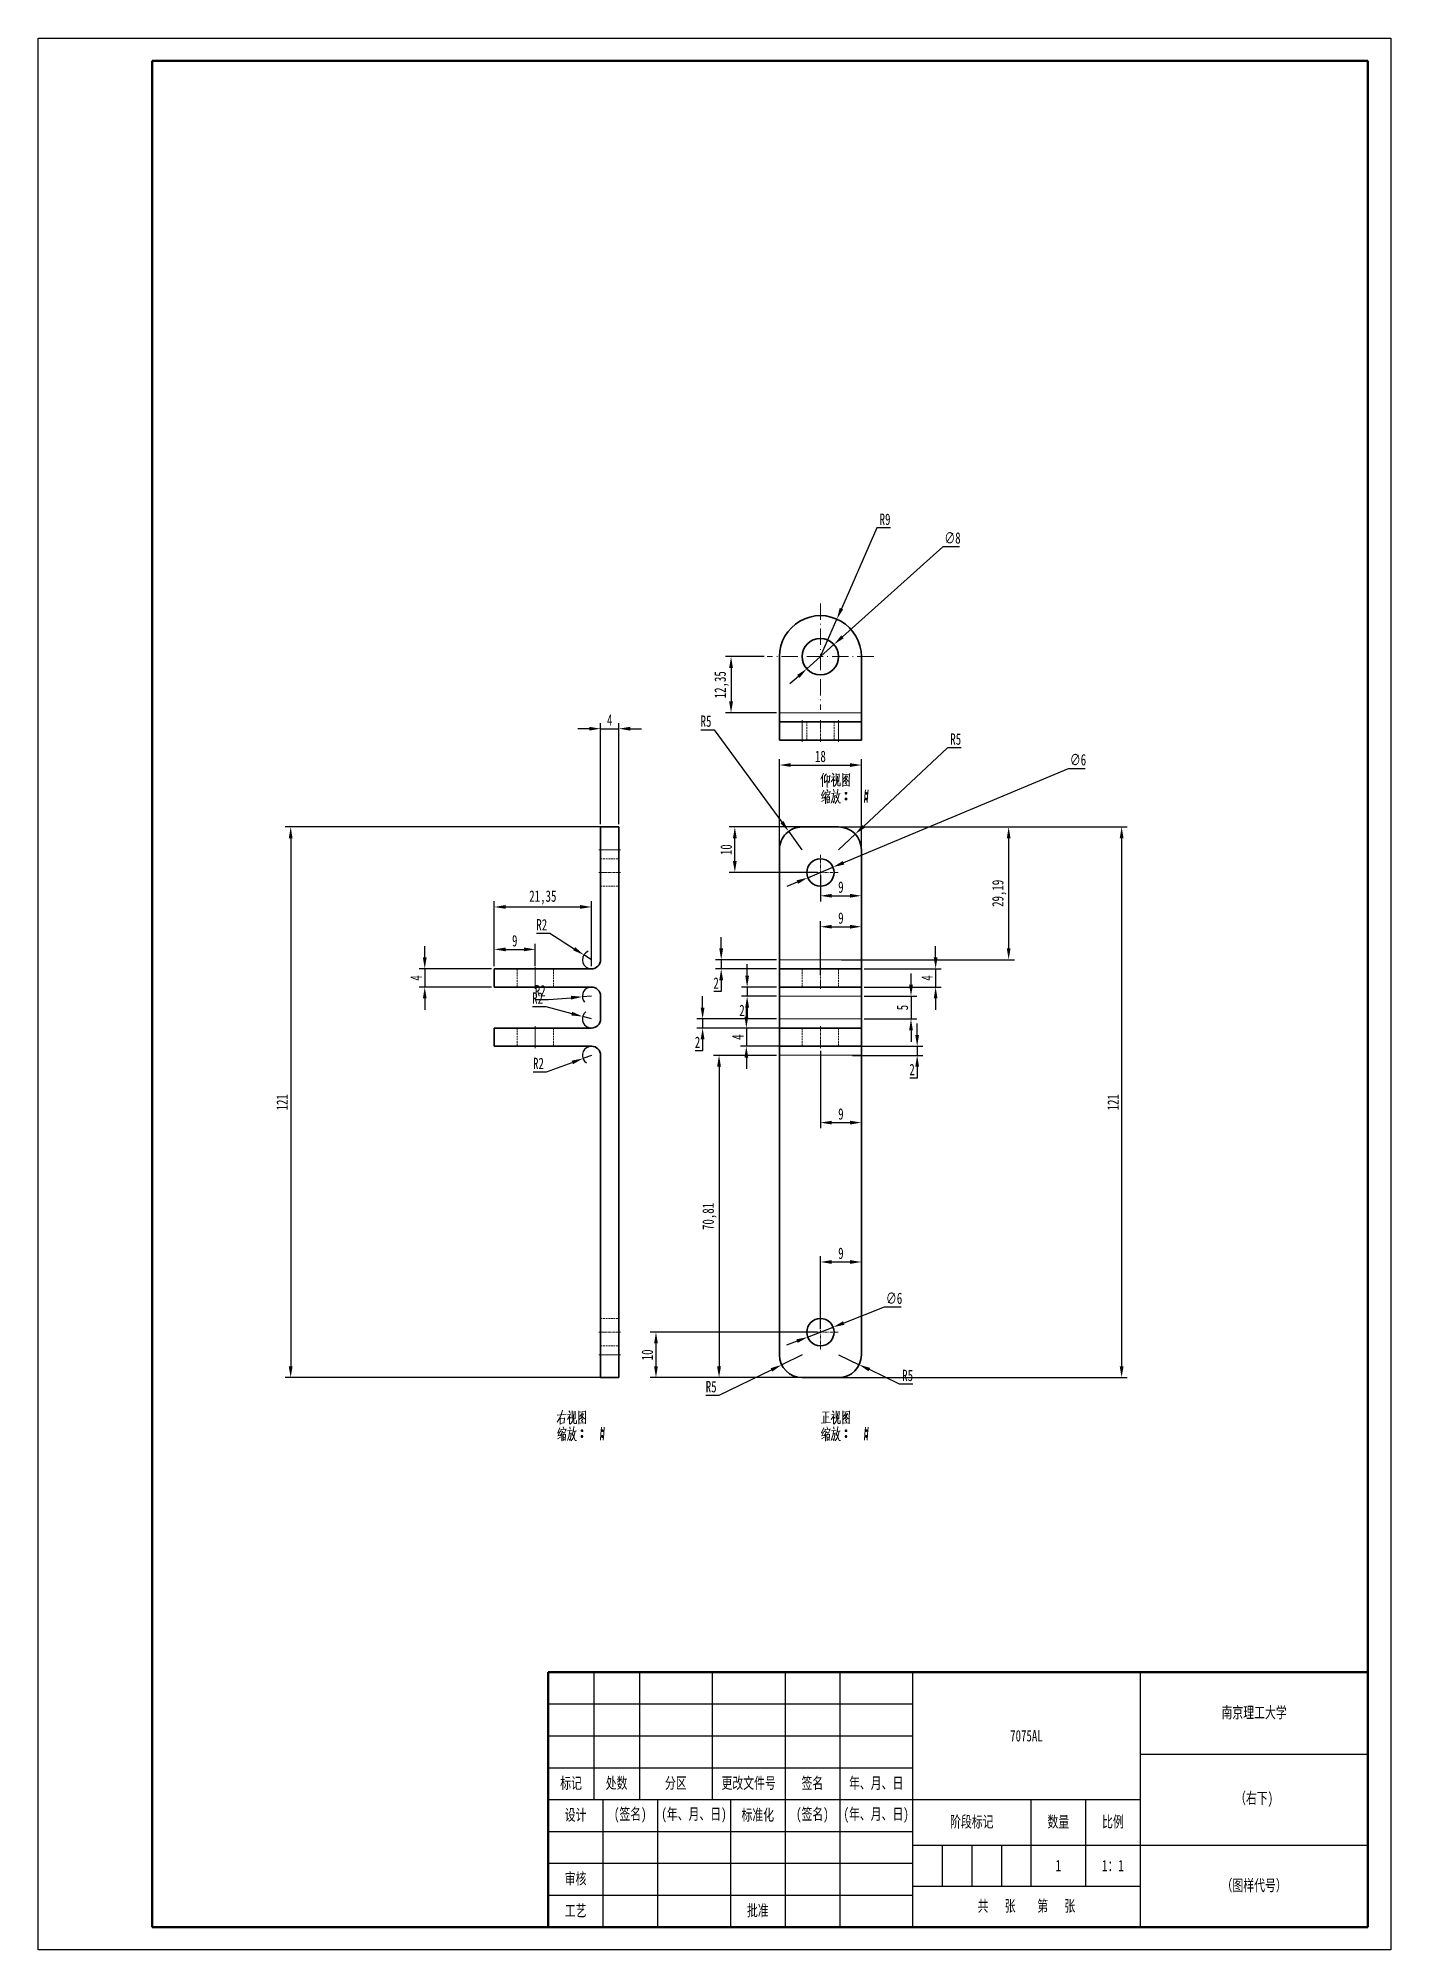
# Model space of a CAD drawing. Header units: millimetres. Extents: x 1050 to 2021, y 766 to 1186.
# Drawn here: x 1723.6 to 2020.6, y 765.6 to 1185.6 of the extents above; entities that cross this region are included whole.
import ezdxf

# ---------------------------------------------------------------- set-up
doc = ezdxf.new("R2010")
doc.units = ezdxf.units.MM
doc.header["$LTSCALE"] = 0.3
for name, pattern in [('CENTER', [50.8, 31.75, -6.35, 6.35, -6.35]), ('DASHDOT', [18.5, 12, -3, 0.5, -3]), ('DASHED', [19.05, 12.7, -6.35])]:
    doc.linetypes.add(name, pattern=pattern)
for name, color, linetype, lineweight in [('尺寸线', 3, 'Continuous', 25), ('粗实线', 7, 'Continuous', 50), ('细实线', 7, 'Continuous', 25), ('细文本', 7, 'Continuous', 25), ('细点画线', 1, 'CENTER', 25)]:
    doc.layers.add(name, color=color, linetype=linetype, lineweight=lineweight)
doc.styles.add('NUT Standard', font='simfang.ttf', dxfattribs={"width": 0.7, "height": 2.5})
doc.dimstyles.new('NUT Standard', dxfattribs={"dimtxt": 2.5, "dimasz": 2.5, "dimexe": 1.25, "dimexo": 0.625, "dimtad": 1, "dimtoh": 1, "dimtxsty": 'NUT Standard', "dimcen": 2.5, "dimadec": 0, "dimazin": 0, "dimtfac": 1, "dimtmove": 0, "dimatfit": 3, "dimfxl": 1, "dimarcsym": 0})

msp = doc.modelspace()

# ---------------------------------------------------------------- texts
at = {"layer": '粗实线', "char_height": 2.5, "attachment_point": 5, "style": 'NUT Standard'}
for s, insert in [('\\pxqc;{\\fFangSong|b0|i0|c134|p49;1}', (1947.555, 784.119)), ('\\pxqc;{\\fFangSong|b0|i0|c134|p49;1：1}', (1959.555, 784.119))]:
    msp.add_mtext_dynamic_manual_height_columns(s, width=12, gutter_width=12.5, heights=[0], dxfattribs=dict(at, insert=insert))
at = {"layer": '粗实线', "char_height": 2.5, "width": 12, "attachment_point": 5, "style": 'NUT Standard'}
for s, insert in [('工艺', (1841.555, 774.119)), ('批准', (1881.555, 774.119))]:
    msp.add_mtext(s, dxfattribs=dict(at, insert=insert))
at = {"layer": '细文本', "char_height": 2.5, "attachment_point": 5, "style": 'NUT Standard'}
for s, insert, width in [('{\\fFangSong|b0|i0|c134|p49;南京理工大学}', (1990.555, 817.619), 50), ('7075AL', (1940.555, 812.619), 50), ('标记', (1840.555, 802.119), 10), ('处数', (1850.555, 802.119), 10), ('分区', (1863.555, 802.119), 16), ('更改文件号', (1879.555, 802.119), 16), ('签名', (1893.555, 802.119), 12), ('年、月、日', (1907.555, 802.119), 16), ('（右下)', (1990.555, 798.619), 50), ('设计', (1841.555, 795.119), 12), ('(签名)', (1853.555, 795.119), 12), ('(年、月、日)', (1867.555, 795.119), 16), ('标准化', (1881.555, 795.119), 12), ('(签名)', (1893.555, 795.119), 12), ('(年、月、日)', (1907.555, 795.119), 16), ('阶段标记', (1928.555, 793.619), 26), ('数量', (1947.555, 793.619), 12), ('比例', (1959.555, 793.619), 12), ('审核', (1841.555, 781.119), 12), ('（图样代号）', (1990.555, 779.619), 50), ('共   张    第   张', (1940.555, 775.119), 50)]:
    msp.add_mtext(s, dxfattribs=dict(at, insert=insert, width=width))

# ---------------------------------------------------------------- blocks, each defined once
blk = doc.blocks.new('*D5')
at = {"layer": 'Defpoints', "color": 0, "transparency": 16777216}
for p in [(1898.29, 1052.42), (1892.33, 1047.08)]:
    blk.add_point(p, dxfattribs=at)
at = {"layer": '尺寸线', "color": 0, "lineweight": -2, "transparency": 16777216}
for p, q in [((1922.17, 1073.84), (1900.15, 1054.09)), ((1925.85, 1073.84), (1922.17, 1073.84)), ((1892.33, 1047.08), (1898.29, 1052.42)), ((1890.47, 1045.41), (1888.61, 1043.74))]:
    blk.add_line(p, q, dxfattribs=at)
at = {"layer": '尺寸线', "color": 0, "transparency": 16777216}
for points in [[(1899.87, 1054.4), (1900.42, 1053.78), (1898.29, 1052.42)], [(1890.19, 1045.72), (1890.75, 1045.1), (1892.33, 1047.08)]]:
    blk.add_solid(points, dxfattribs=at)
at = {"layer": '尺寸线', "color": 0, "transparency": 16777216, "insert": (1924.32, 1075.8), "char_height": 2.5, "attachment_point": 5, "style": 'NUT Standard'}
blk.add_mtext('∅8', dxfattribs=at)
blk = doc.blocks.new('*D6')
at = {"layer": 'Defpoints', "color": 0, "transparency": 16777216}
for p in [(1898.92, 1057.99), (1895.31, 1049.75)]:
    blk.add_point(p, dxfattribs=at)
at = {"layer": '尺寸线', "color": 0, "lineweight": -2, "transparency": 16777216}
for p, q in [((1907.71, 1078.02), (1899.93, 1060.28)), ((1910.68, 1078.02), (1907.71, 1078.02)), ((1895.31, 1049.75), (1898.92, 1057.99))]:
    blk.add_line(p, q, dxfattribs=at)
at = {"layer": '尺寸线', "color": 0, "transparency": 16777216}
blk.add_solid([(1899.55, 1060.45), (1900.31, 1060.12), (1898.92, 1057.99)], dxfattribs=at)
at = {"layer": '尺寸线', "color": 0, "transparency": 16777216, "insert": (1909.51, 1079.91), "char_height": 2.5, "attachment_point": 5, "style": 'NUT Standard'}
blk.add_mtext('R9', dxfattribs=at)
blk = doc.blocks.new('*D7')
at = {"layer": 'Defpoints', "color": 0, "transparency": 16777216}
for p in [(1892.54, 1001.17), (1898.07, 1003.49)]:
    blk.add_point(p, dxfattribs=at)
at = {"layer": '尺寸线', "color": 0, "lineweight": -2, "transparency": 16777216}
for p, q in [((1949.71, 1025.12), (1900.38, 1004.46)), ((1953.42, 1025.12), (1949.71, 1025.12)), ((1890.23, 1000.21), (1887.93, 999.24)), ((1892.54, 1001.17), (1898.07, 1003.49))]:
    blk.add_line(p, q, dxfattribs=at)
at = {"layer": '尺寸线', "color": 0, "transparency": 16777216}
for points in [[(1900.22, 1004.84), (1900.54, 1004.07), (1898.07, 1003.49)], [(1890.07, 1000.59), (1890.4, 999.82), (1892.54, 1001.17)]]:
    blk.add_solid(points, dxfattribs=at)
at = {"layer": '尺寸线', "color": 0, "transparency": 16777216, "insert": (1951.88, 1027.08), "char_height": 2.5, "attachment_point": 5, "style": 'NUT Standard'}
blk.add_mtext('∅6', dxfattribs=at)
blk = doc.blocks.new('*D8')
at = {"layer": 'Defpoints', "color": 0, "transparency": 16777216}
for p in [(1902.96, 1010.75), (1899.31, 1007.33)]:
    blk.add_point(p, dxfattribs=at)
at = {"layer": '尺寸线', "color": 0, "lineweight": -2, "transparency": 16777216}
for p, q in [((1923.25, 1029.72), (1904.78, 1012.45)), ((1926.19, 1029.72), (1923.25, 1029.72)), ((1899.31, 1007.33), (1902.96, 1010.75))]:
    blk.add_line(p, q, dxfattribs=at)
at = {"layer": '尺寸线', "color": 0, "transparency": 16777216}
blk.add_solid([(1904.5, 1012.76), (1905.07, 1012.15), (1902.96, 1010.75)], dxfattribs=at)
at = {"layer": '尺寸线', "color": 0, "transparency": 16777216, "insert": (1925.03, 1031.61), "char_height": 2.5, "attachment_point": 5, "style": 'NUT Standard'}
blk.add_mtext('R5', dxfattribs=at)
blk = doc.blocks.new('*D9')
at = {"layer": 'Defpoints', "color": 0, "transparency": 16777216}
for p in [(1888.35, 1011.36), (1891.31, 1007.33)]:
    blk.add_point(p, dxfattribs=at)
at = {"layer": '尺寸线', "color": 0, "lineweight": -2, "transparency": 16777216}
for p, q in [((1869.04, 1033.66), (1871.99, 1033.66)), ((1871.99, 1033.66), (1886.87, 1013.38)), ((1891.31, 1007.33), (1888.35, 1011.36))]:
    blk.add_line(p, q, dxfattribs=at)
at = {"layer": '尺寸线', "color": 0, "transparency": 16777216}
blk.add_solid([(1887.21, 1013.62), (1886.53, 1013.13), (1888.35, 1011.36)], dxfattribs=at)
at = {"layer": '尺寸线', "color": 0, "transparency": 16777216, "insert": (1870.2, 1035.55), "char_height": 2.5, "attachment_point": 5, "style": 'NUT Standard'}
blk.add_mtext('R5', dxfattribs=at)
blk = doc.blocks.new('*D10')
at = {"layer": 'Defpoints', "color": 0, "transparency": 16777216}
for p in [(1892.51, 900.24), (1898.1, 902.42)]:
    blk.add_point(p, dxfattribs=at)
at = {"layer": '尺寸线', "color": 0, "lineweight": -2, "transparency": 16777216}
for p, q in [((1909.32, 906.78), (1900.43, 903.32)), ((1913.03, 906.78), (1909.32, 906.78)), ((1890.18, 899.34), (1887.85, 898.43)), ((1892.51, 900.24), (1898.1, 902.42))]:
    blk.add_line(p, q, dxfattribs=at)
at = {"layer": '尺寸线', "color": 0, "transparency": 16777216}
for points in [[(1900.28, 903.71), (1900.59, 902.93), (1898.1, 902.42)], [(1890.03, 899.73), (1890.33, 898.95), (1892.51, 900.24)]]:
    blk.add_solid(points, dxfattribs=at)
at = {"layer": '尺寸线', "color": 0, "transparency": 16777216, "insert": (1911.49, 908.74), "char_height": 2.5, "attachment_point": 5, "style": 'NUT Standard'}
blk.add_mtext('∅6', dxfattribs=at)
blk = doc.blocks.new('*D11')
at = {"layer": 'Defpoints', "color": 0, "transparency": 16777216}
for p in [(1899.31, 896.33), (1903.81, 894.17)]:
    blk.add_point(p, dxfattribs=at)
at = {"layer": '尺寸线', "color": 0, "lineweight": -2, "transparency": 16777216}
for p, q in [((1899.31, 896.33), (1903.81, 894.17)), ((1912.69, 889.91), (1906.07, 893.08)), ((1915.63, 889.91), (1912.69, 889.91))]:
    blk.add_line(p, q, dxfattribs=at)
at = {"layer": '尺寸线', "color": 0, "transparency": 16777216}
blk.add_solid([(1906.25, 893.46), (1905.89, 892.71), (1903.81, 894.17)], dxfattribs=at)
at = {"layer": '尺寸线', "color": 0, "transparency": 16777216, "insert": (1914.47, 891.8), "char_height": 2.5, "attachment_point": 5, "style": 'NUT Standard'}
blk.add_mtext('R5', dxfattribs=at)
blk = doc.blocks.new('*D12')
at = {"layer": 'Defpoints', "color": 0, "transparency": 16777216}
for p in [(1891.31, 896.33), (1886.82, 894.14)]:
    blk.add_point(p, dxfattribs=at)
at = {"layer": '尺寸线', "color": 0, "lineweight": -2, "transparency": 16777216}
for p, q in [((1891.31, 896.33), (1886.82, 894.14)), ((1873.11, 887.44), (1884.57, 893.04)), ((1870.16, 887.44), (1873.11, 887.44))]:
    blk.add_line(p, q, dxfattribs=at)
at = {"layer": '尺寸线', "color": 0, "transparency": 16777216}
blk.add_solid([(1884.39, 893.41), (1884.75, 892.66), (1886.82, 894.14)], dxfattribs=at)
at = {"layer": '尺寸线', "color": 0, "transparency": 16777216, "insert": (1871.32, 889.32), "char_height": 2.5, "attachment_point": 5, "style": 'NUT Standard'}
blk.add_mtext('R5', dxfattribs=at)
blk = doc.blocks.new('*D13')
at = {"layer": 'Defpoints', "color": 0, "transparency": 16777216}
for p in [(1843.35, 984.22), (1845.04, 983.14)]:
    blk.add_point(p, dxfattribs=at)
at = {"layer": '尺寸线', "color": 0, "lineweight": -2, "transparency": 16777216}
for p, q in [((1832.96, 988.95), (1835.91, 988.95)), ((1835.91, 988.95), (1841.24, 985.56)), ((1845.04, 983.14), (1843.35, 984.22))]:
    blk.add_line(p, q, dxfattribs=at)
blk.add_arc((1845.04, 983.14), 2, 111.7356, 252.0951, dxfattribs=at)
at = {"layer": '尺寸线', "color": 0, "transparency": 16777216}
blk.add_solid([(1841.47, 985.91), (1841.02, 985.21), (1843.35, 984.22)], dxfattribs=at)
at = {"layer": '尺寸线', "color": 0, "transparency": 16777216, "insert": (1834.12, 990.83), "char_height": 2.5, "attachment_point": 5, "style": 'NUT Standard'}
blk.add_mtext('R2', dxfattribs=at)
blk = doc.blocks.new('*D14')
at = {"layer": 'Defpoints', "color": 0, "transparency": 16777216}
for p in [(1843.05, 975), (1845.04, 975.14)]:
    blk.add_point(p, dxfattribs=at)
at = {"layer": '尺寸线', "color": 0, "lineweight": -2, "transparency": 16777216}
for p, q in [((1832.62, 974.44), (1835.57, 974.44)), ((1835.57, 974.44), (1840.55, 974.81)), ((1845.04, 975.14), (1843.05, 975))]:
    blk.add_line(p, q, dxfattribs=at)
blk.add_arc((1845.04, 975.14), 2, 107.9049, 220.0358, dxfattribs=at)
at = {"layer": '尺寸线', "color": 0, "transparency": 16777216}
blk.add_solid([(1840.52, 975.23), (1840.58, 974.4), (1843.05, 975)], dxfattribs=at)
at = {"layer": '尺寸线', "color": 0, "transparency": 16777216, "insert": (1833.78, 976.32), "char_height": 2.5, "attachment_point": 5, "style": 'NUT Standard'}
blk.add_mtext('R2', dxfattribs=at)
blk = doc.blocks.new('*D15')
at = {"layer": 'Defpoints', "color": 0, "transparency": 16777216}
for p in [(1843.11, 970.66), (1845.04, 970.14)]:
    blk.add_point(p, dxfattribs=at)
at = {"layer": '尺寸线', "color": 0, "lineweight": -2, "transparency": 16777216}
for p, q in [((1832.06, 972.85), (1835.01, 972.85)), ((1835.01, 972.85), (1840.7, 971.32)), ((1845.04, 970.14), (1843.11, 970.66))]:
    blk.add_line(p, q, dxfattribs=at)
blk.add_arc((1845.04, 970.14), 2, 129.0992, 252.0951, dxfattribs=at)
at = {"layer": '尺寸线', "color": 0, "transparency": 16777216}
blk.add_solid([(1840.8, 971.72), (1840.59, 970.91), (1843.11, 970.66)], dxfattribs=at)
at = {"layer": '尺寸线', "color": 0, "transparency": 16777216, "insert": (1833.22, 974.72), "char_height": 2.5, "attachment_point": 5, "style": 'NUT Standard'}
blk.add_mtext('R2', dxfattribs=at)
blk = doc.blocks.new('*D16')
at = {"layer": 'Defpoints', "color": 0, "transparency": 16777216}
for p in [(1845.04, 962.14), (1843.17, 961.45)]:
    blk.add_point(p, dxfattribs=at)
at = {"layer": '尺寸线', "color": 0, "lineweight": -2, "transparency": 16777216}
for p, q in [((1845.04, 962.14), (1843.17, 961.45)), ((1832.25, 958.49), (1835.2, 958.49)), ((1835.2, 958.49), (1840.82, 960.58))]:
    blk.add_line(p, q, dxfattribs=at)
blk.add_arc((1845.04, 962.14), 2, 107.9049, 236.1963, dxfattribs=at)
at = {"layer": '尺寸线', "color": 0, "transparency": 16777216}
blk.add_solid([(1840.68, 960.97), (1840.97, 960.19), (1843.17, 961.45)], dxfattribs=at)
at = {"layer": '尺寸线', "color": 0, "transparency": 16777216, "insert": (1833.41, 960.36), "char_height": 2.5, "attachment_point": 5, "style": 'NUT Standard'}
blk.add_mtext('R2', dxfattribs=at)
blk = doc.blocks.new('*D17')
at = {"layer": 'Defpoints', "color": 0, "transparency": 16777216}
for p in [(1904.31, 1025.93), (1886.31, 1007.33), (1904.31, 1007.33)]:
    blk.add_point(p, dxfattribs=at)
at = {"layer": '尺寸线', "color": 0, "lineweight": -2, "transparency": 16777216}
for p, q in [((1886.31, 1007.96), (1886.31, 1027.18)), ((1888.81, 1025.93), (1901.81, 1025.93)), ((1904.31, 1007.96), (1904.31, 1027.18))]:
    blk.add_line(p, q, dxfattribs=at)
at = {"layer": '尺寸线', "color": 0, "transparency": 16777216}
for points in [[(1888.81, 1026.34), (1888.81, 1025.51), (1886.31, 1025.93)], [(1901.81, 1026.34), (1901.81, 1025.51), (1904.31, 1025.93)]]:
    blk.add_solid(points, dxfattribs=at)
at = {"layer": '尺寸线', "color": 0, "transparency": 16777216, "insert": (1895.31, 1027.82), "char_height": 2.5, "attachment_point": 5, "style": 'NUT Standard'}
blk.add_mtext('18', dxfattribs=at)
blk = doc.blocks.new('*D18')
at = {"layer": 'Defpoints', "color": 0, "transparency": 16777216}
for p in [(1895.31, 1012.33), (1895.31, 891.33), (1961.46, 891.33)]:
    blk.add_point(p, dxfattribs=at)
at = {"layer": '尺寸线', "color": 0, "lineweight": -2, "transparency": 16777216}
for p, q in [((1895.93, 1012.33), (1962.71, 1012.33)), ((1961.46, 1009.83), (1961.46, 893.83)), ((1895.93, 891.33), (1962.71, 891.33))]:
    blk.add_line(p, q, dxfattribs=at)
at = {"layer": '尺寸线', "color": 0, "transparency": 16777216}
for points in [[(1961.04, 1009.83), (1961.88, 1009.83), (1961.46, 1012.33)], [(1961.04, 893.83), (1961.88, 893.83), (1961.46, 891.33)]]:
    blk.add_solid(points, dxfattribs=at)
at = {"layer": '尺寸线', "color": 0, "transparency": 16777216, "insert": (1959.59, 951.83), "char_height": 2.5, "attachment_point": 5, "rotation": 90, "style": 'NUT Standard'}
blk.add_mtext('121', dxfattribs=at)
blk = doc.blocks.new('*D19')
at = {"layer": 'Defpoints', "color": 0, "transparency": 16777216}
for p in [(1904.31, 981.14), (1904.31, 977.14), (1920.61, 977.14)]:
    blk.add_point(p, dxfattribs=at)
at = {"layer": '尺寸线', "color": 0, "lineweight": -2, "transparency": 16777216}
for p, q in [((1920.61, 983.64), (1920.61, 986.14)), ((1904.93, 981.14), (1921.86, 981.14)), ((1920.61, 981.14), (1920.61, 977.14)), ((1904.93, 977.14), (1921.86, 977.14)), ((1920.61, 974.64), (1920.61, 972.14))]:
    blk.add_line(p, q, dxfattribs=at)
at = {"layer": '尺寸线', "color": 0, "transparency": 16777216}
for points in [[(1920.2, 983.64), (1921.03, 983.64), (1920.61, 981.14)], [(1920.2, 974.64), (1921.03, 974.64), (1920.61, 977.14)]]:
    blk.add_solid(points, dxfattribs=at)
at = {"layer": '尺寸线', "color": 0, "transparency": 16777216, "insert": (1918.74, 979.14), "char_height": 2.5, "attachment_point": 5, "rotation": 90, "style": 'NUT Standard'}
blk.add_mtext('4', dxfattribs=at)
blk = doc.blocks.new('*D20')
at = {"layer": 'Defpoints', "color": 0, "transparency": 16777216}
for p in [(1899.31, 1012.33), (1899.31, 983.14), (1936.65, 983.14)]:
    blk.add_point(p, dxfattribs=at)
at = {"layer": '尺寸线', "color": 0, "lineweight": -2, "transparency": 16777216}
for p, q in [((1899.93, 1012.33), (1937.9, 1012.33)), ((1936.65, 1009.83), (1936.65, 985.64)), ((1899.93, 983.14), (1937.9, 983.14))]:
    blk.add_line(p, q, dxfattribs=at)
at = {"layer": '尺寸线', "color": 0, "transparency": 16777216}
for points in [[(1936.24, 1009.83), (1937.07, 1009.83), (1936.65, 1012.33)], [(1936.24, 985.64), (1937.07, 985.64), (1936.65, 983.14)]]:
    blk.add_solid(points, dxfattribs=at)
at = {"layer": '尺寸线', "color": 0, "transparency": 16777216, "insert": (1934.58, 997.74), "char_height": 2.5, "attachment_point": 5, "rotation": 90, "style": 'NUT Standard'}
blk.add_mtext('29,19', dxfattribs=at)
blk = doc.blocks.new('*D21')
at = {"layer": 'Defpoints', "color": 0, "transparency": 16777216}
for p in [(1886.31, 983.14), (1873.53, 981.14), (1886.31, 981.14)]:
    blk.add_point(p, dxfattribs=at)
at = {"layer": '尺寸线', "color": 0, "lineweight": -2, "transparency": 16777216}
for p, q in [((1873.53, 985.64), (1873.53, 988.14)), ((1885.68, 983.14), (1872.28, 983.14)), ((1873.53, 983.14), (1873.53, 981.14)), ((1885.68, 981.14), (1872.28, 981.14)), ((1873.53, 978.64), (1873.53, 976.14)), ((1873.53, 976.14), (1871.91, 976.14))]:
    blk.add_line(p, q, dxfattribs=at)
at = {"layer": '尺寸线', "color": 0, "transparency": 16777216}
for points in [[(1873.11, 985.64), (1873.94, 985.64), (1873.53, 983.14)], [(1873.11, 978.64), (1873.94, 978.64), (1873.53, 981.14)]]:
    blk.add_solid(points, dxfattribs=at)
at = {"layer": '尺寸线', "color": 0, "transparency": 16777216, "insert": (1872.41, 978.02), "char_height": 2.5, "attachment_point": 5, "style": 'NUT Standard'}
blk.add_mtext('2', dxfattribs=at)
blk = doc.blocks.new('*D22')
at = {"layer": 'Defpoints', "color": 0, "transparency": 16777216}
for p in [(1879.22, 975.14), (1886.31, 977.14), (1886.31, 975.14)]:
    blk.add_point(p, dxfattribs=at)
at = {"layer": '尺寸线', "color": 0, "lineweight": -2, "transparency": 16777216}
for p, q in [((1879.22, 979.64), (1879.22, 982.14)), ((1885.68, 977.14), (1877.97, 977.14)), ((1885.68, 975.14), (1877.97, 975.14)), ((1879.22, 977.14), (1879.22, 975.14)), ((1879.22, 972.64), (1879.22, 970.14)), ((1879.22, 970.14), (1877.61, 970.14))]:
    blk.add_line(p, q, dxfattribs=at)
at = {"layer": '尺寸线', "color": 0, "transparency": 16777216}
for points in [[(1878.81, 979.64), (1879.64, 979.64), (1879.22, 977.14)], [(1878.81, 972.64), (1879.64, 972.64), (1879.22, 975.14)]]:
    blk.add_solid(points, dxfattribs=at)
at = {"layer": '尺寸线', "color": 0, "transparency": 16777216, "insert": (1878.1, 972.02), "char_height": 2.5, "attachment_point": 5, "style": 'NUT Standard'}
blk.add_mtext('2', dxfattribs=at)
blk = doc.blocks.new('*D23')
at = {"layer": 'Defpoints', "color": 0, "transparency": 16777216}
for p in [(1904.31, 990.4), (1895.31, 979.11), (1904.31, 979.11)]:
    blk.add_point(p, dxfattribs=at)
at = {"layer": '尺寸线', "color": 0, "lineweight": -2, "transparency": 16777216}
for p, q in [((1895.31, 979.73), (1895.31, 991.65)), ((1904.31, 979.73), (1904.31, 991.65)), ((1897.81, 990.4), (1901.81, 990.4))]:
    blk.add_line(p, q, dxfattribs=at)
at = {"layer": '尺寸线', "color": 0, "transparency": 16777216}
for points in [[(1897.81, 990.82), (1897.81, 989.99), (1895.31, 990.4)], [(1901.81, 990.82), (1901.81, 989.99), (1904.31, 990.4)]]:
    blk.add_solid(points, dxfattribs=at)
at = {"layer": '尺寸线', "color": 0, "transparency": 16777216, "insert": (1899.81, 992.29), "char_height": 2.5, "attachment_point": 5, "style": 'NUT Standard'}
blk.add_mtext('9', dxfattribs=at)
blk = doc.blocks.new('*D24')
at = {"layer": 'Defpoints', "color": 0, "transparency": 16777216}
for p in [(1904.31, 975.14), (1904.31, 970.14), (1915.21, 970.14)]:
    blk.add_point(p, dxfattribs=at)
at = {"layer": '尺寸线', "color": 0, "lineweight": -2, "transparency": 16777216}
for p, q in [((1915.21, 977.64), (1915.21, 980.14)), ((1904.93, 975.14), (1916.46, 975.14)), ((1915.21, 975.14), (1915.21, 970.14)), ((1904.93, 970.14), (1916.46, 970.14)), ((1915.21, 967.64), (1915.21, 965.14))]:
    blk.add_line(p, q, dxfattribs=at)
at = {"layer": '尺寸线', "color": 0, "transparency": 16777216}
for points in [[(1914.79, 977.64), (1915.62, 977.64), (1915.21, 975.14)], [(1914.79, 967.64), (1915.62, 967.64), (1915.21, 970.14)]]:
    blk.add_solid(points, dxfattribs=at)
at = {"layer": '尺寸线', "color": 0, "transparency": 16777216, "insert": (1913.32, 972.64), "char_height": 2.5, "attachment_point": 5, "rotation": 90, "style": 'NUT Standard'}
blk.add_mtext('5', dxfattribs=at)
blk = doc.blocks.new('*D25')
at = {"layer": 'Defpoints', "color": 0, "transparency": 16777216}
for p in [(1869.44, 968.14), (1886.31, 970.14), (1886.31, 968.14)]:
    blk.add_point(p, dxfattribs=at)
at = {"layer": '尺寸线', "color": 0, "lineweight": -2, "transparency": 16777216}
for p, q in [((1869.44, 972.64), (1869.44, 975.14)), ((1885.68, 970.14), (1868.19, 970.14)), ((1885.68, 968.14), (1868.19, 968.14)), ((1869.44, 970.14), (1869.44, 968.14)), ((1869.44, 963.14), (1867.83, 963.14)), ((1869.44, 965.64), (1869.44, 963.14))]:
    blk.add_line(p, q, dxfattribs=at)
at = {"layer": '尺寸线', "color": 0, "transparency": 16777216}
for points in [[(1869.02, 972.64), (1869.86, 972.64), (1869.44, 970.14)], [(1869.02, 965.64), (1869.86, 965.64), (1869.44, 968.14)]]:
    blk.add_solid(points, dxfattribs=at)
at = {"layer": '尺寸线', "color": 0, "transparency": 16777216, "insert": (1868.32, 965.02), "char_height": 2.5, "attachment_point": 5, "style": 'NUT Standard'}
blk.add_mtext('2', dxfattribs=at)
blk = doc.blocks.new('*D26')
at = {"layer": 'Defpoints', "color": 0, "transparency": 16777216}
for p in [(1897.5, 968.14), (1879.05, 964.14), (1897.5, 964.14)]:
    blk.add_point(p, dxfattribs=at)
at = {"layer": '尺寸线', "color": 0, "lineweight": -2, "transparency": 16777216}
for p, q in [((1879.05, 970.64), (1879.05, 973.14)), ((1896.87, 968.14), (1877.8, 968.14)), ((1879.05, 968.14), (1879.05, 964.14)), ((1896.87, 964.14), (1877.8, 964.14)), ((1879.05, 961.64), (1879.05, 959.14))]:
    blk.add_line(p, q, dxfattribs=at)
at = {"layer": '尺寸线', "color": 0, "transparency": 16777216}
for points in [[(1878.64, 970.64), (1879.47, 970.64), (1879.05, 968.14)], [(1878.64, 961.64), (1879.47, 961.64), (1879.05, 964.14)]]:
    blk.add_solid(points, dxfattribs=at)
at = {"layer": '尺寸线', "color": 0, "transparency": 16777216, "insert": (1877.18, 966.14), "char_height": 2.5, "attachment_point": 5, "rotation": 90, "style": 'NUT Standard'}
blk.add_mtext('4', dxfattribs=at)
blk = doc.blocks.new('*D27')
at = {"layer": 'Defpoints', "color": 0, "transparency": 16777216}
for p in [(1895.31, 963.74), (1904.31, 964.14), (1904.31, 947.36)]:
    blk.add_point(p, dxfattribs=at)
at = {"layer": '尺寸线', "color": 0, "lineweight": -2, "transparency": 16777216}
for p, q in [((1895.31, 963.12), (1895.31, 946.11)), ((1904.31, 963.52), (1904.31, 946.11)), ((1897.81, 947.36), (1901.81, 947.36))]:
    blk.add_line(p, q, dxfattribs=at)
at = {"layer": '尺寸线', "color": 0, "transparency": 16777216}
for points in [[(1897.81, 947.77), (1897.81, 946.94), (1895.31, 947.36)], [(1901.81, 947.77), (1901.81, 946.94), (1904.31, 947.36)]]:
    blk.add_solid(points, dxfattribs=at)
at = {"layer": '尺寸线', "color": 0, "transparency": 16777216, "insert": (1899.81, 949.24), "char_height": 2.5, "attachment_point": 5, "style": 'NUT Standard'}
blk.add_mtext('9', dxfattribs=at)
blk = doc.blocks.new('*D28')
at = {"layer": 'Defpoints', "color": 0, "transparency": 16777216}
for p in [(1901.71, 964.14), (1901.71, 962.14), (1916.56, 962.14)]:
    blk.add_point(p, dxfattribs=at)
at = {"layer": '尺寸线', "color": 0, "lineweight": -2, "transparency": 16777216}
for p, q in [((1916.56, 966.64), (1916.56, 969.14)), ((1902.34, 964.14), (1917.81, 964.14)), ((1902.34, 962.14), (1917.81, 962.14)), ((1916.56, 964.14), (1916.56, 962.14)), ((1916.56, 959.64), (1916.56, 957.14)), ((1916.56, 957.14), (1914.94, 957.14))]:
    blk.add_line(p, q, dxfattribs=at)
at = {"layer": '尺寸线', "color": 0, "transparency": 16777216}
for points in [[(1916.14, 966.64), (1916.97, 966.64), (1916.56, 964.14)], [(1916.14, 959.64), (1916.97, 959.64), (1916.56, 962.14)]]:
    blk.add_solid(points, dxfattribs=at)
at = {"layer": '尺寸线', "color": 0, "transparency": 16777216, "insert": (1915.44, 959.02), "char_height": 2.5, "attachment_point": 5, "style": 'NUT Standard'}
blk.add_mtext('2', dxfattribs=at)
blk = doc.blocks.new('*D29')
at = {"layer": 'Defpoints', "color": 0, "transparency": 16777216}
for p in [(1886.31, 962.14), (1873.05, 891.33), (1891.31, 891.33)]:
    blk.add_point(p, dxfattribs=at)
at = {"layer": '尺寸线', "color": 0, "lineweight": -2, "transparency": 16777216}
for p, q in [((1885.68, 962.14), (1871.8, 962.14)), ((1873.05, 959.64), (1873.05, 893.83)), ((1890.68, 891.33), (1871.8, 891.33))]:
    blk.add_line(p, q, dxfattribs=at)
at = {"layer": '尺寸线', "color": 0, "transparency": 16777216}
for points in [[(1872.63, 959.64), (1873.47, 959.64), (1873.05, 962.14)], [(1872.63, 893.83), (1873.47, 893.83), (1873.05, 891.33)]]:
    blk.add_solid(points, dxfattribs=at)
at = {"layer": '尺寸线', "color": 0, "transparency": 16777216, "insert": (1870.98, 926.74), "char_height": 2.5, "attachment_point": 5, "rotation": 90, "style": 'NUT Standard'}
blk.add_mtext('70,81', dxfattribs=at)
blk = doc.blocks.new('*D30')
at = {"layer": 'Defpoints', "color": 0, "transparency": 16777216}
for p in [(1895.31, 901.33), (1859.2, 891.33), (1895.31, 891.33)]:
    blk.add_point(p, dxfattribs=at)
at = {"layer": '尺寸线', "color": 0, "lineweight": -2, "transparency": 16777216}
for p, q in [((1894.68, 901.33), (1857.95, 901.33)), ((1859.2, 898.83), (1859.2, 893.83)), ((1894.68, 891.33), (1857.95, 891.33))]:
    blk.add_line(p, q, dxfattribs=at)
at = {"layer": '尺寸线', "color": 0, "transparency": 16777216}
for points in [[(1858.79, 898.83), (1859.62, 898.83), (1859.2, 901.33)], [(1858.79, 893.83), (1859.62, 893.83), (1859.2, 891.33)]]:
    blk.add_solid(points, dxfattribs=at)
at = {"layer": '尺寸线', "color": 0, "transparency": 16777216, "insert": (1857.31, 896.33), "char_height": 2.5, "attachment_point": 5, "rotation": 90, "style": 'NUT Standard'}
blk.add_mtext('10', dxfattribs=at)
blk = doc.blocks.new('*D31')
at = {"layer": 'Defpoints', "color": 0, "transparency": 16777216}
for p in [(1904.31, 916.74), (1895.31, 901.33), (1904.31, 901.33)]:
    blk.add_point(p, dxfattribs=at)
at = {"layer": '尺寸线', "color": 0, "lineweight": -2, "transparency": 16777216}
for p, q in [((1895.31, 901.96), (1895.31, 917.99)), ((1897.81, 916.74), (1901.81, 916.74)), ((1904.31, 901.96), (1904.31, 917.99))]:
    blk.add_line(p, q, dxfattribs=at)
at = {"layer": '尺寸线', "color": 0, "transparency": 16777216}
for points in [[(1897.81, 917.15), (1897.81, 916.32), (1895.31, 916.74)], [(1901.81, 917.15), (1901.81, 916.32), (1904.31, 916.74)]]:
    blk.add_solid(points, dxfattribs=at)
at = {"layer": '尺寸线', "color": 0, "transparency": 16777216, "insert": (1899.81, 918.63), "char_height": 2.5, "attachment_point": 5, "style": 'NUT Standard'}
blk.add_mtext('9', dxfattribs=at)
blk = doc.blocks.new('*D32')
at = {"layer": 'Defpoints', "color": 0, "transparency": 16777216}
for p in [(1876.52, 1012.33), (1895.31, 1012.33), (1895.31, 1002.33)]:
    blk.add_point(p, dxfattribs=at)
at = {"layer": '尺寸线', "color": 0, "lineweight": -2, "transparency": 16777216}
for p, q in [((1894.68, 1012.33), (1875.27, 1012.33)), ((1876.52, 1004.83), (1876.52, 1009.83)), ((1894.68, 1002.33), (1875.27, 1002.33))]:
    blk.add_line(p, q, dxfattribs=at)
at = {"layer": '尺寸线', "color": 0, "transparency": 16777216}
for points in [[(1876.1, 1009.83), (1876.93, 1009.83), (1876.52, 1012.33)], [(1876.1, 1004.83), (1876.93, 1004.83), (1876.52, 1002.33)]]:
    blk.add_solid(points, dxfattribs=at)
at = {"layer": '尺寸线', "color": 0, "transparency": 16777216, "insert": (1874.63, 1007.33), "char_height": 2.5, "attachment_point": 5, "rotation": 90, "style": 'NUT Standard'}
blk.add_mtext('10', dxfattribs=at)
blk = doc.blocks.new('*D33')
at = {"layer": 'Defpoints', "color": 0, "transparency": 16777216}
for p in [(1895.31, 1002.33), (1904.31, 1002.33), (1904.31, 997.2)]:
    blk.add_point(p, dxfattribs=at)
at = {"layer": '尺寸线', "color": 0, "lineweight": -2, "transparency": 16777216}
for p, q in [((1895.31, 1001.71), (1895.31, 995.95)), ((1904.31, 1001.71), (1904.31, 995.95)), ((1897.81, 997.2), (1901.81, 997.2))]:
    blk.add_line(p, q, dxfattribs=at)
at = {"layer": '尺寸线', "color": 0, "transparency": 16777216}
for points in [[(1897.81, 997.62), (1897.81, 996.79), (1895.31, 997.2)], [(1901.81, 997.62), (1901.81, 996.79), (1904.31, 997.2)]]:
    blk.add_solid(points, dxfattribs=at)
at = {"layer": '尺寸线', "color": 0, "transparency": 16777216, "insert": (1899.81, 999.09), "char_height": 2.5, "attachment_point": 5, "style": 'NUT Standard'}
blk.add_mtext('9', dxfattribs=at)
blk = doc.blocks.new('*D34')
at = {"layer": 'Defpoints', "color": 0, "transparency": 16777216}
for p in [(1883.61, 1049.75), (1875.69, 1037.4), (1886.31, 1037.4)]:
    blk.add_point(p, dxfattribs=at)
at = {"layer": '尺寸线', "color": 0, "lineweight": -2, "transparency": 16777216}
for p, q in [((1882.98, 1049.75), (1874.44, 1049.75)), ((1875.69, 1047.25), (1875.69, 1039.9)), ((1885.68, 1037.4), (1874.44, 1037.4))]:
    blk.add_line(p, q, dxfattribs=at)
at = {"layer": '尺寸线', "color": 0, "transparency": 16777216}
for points in [[(1875.27, 1047.25), (1876.11, 1047.25), (1875.69, 1049.75)], [(1875.27, 1039.9), (1876.11, 1039.9), (1875.69, 1037.4)]]:
    blk.add_solid(points, dxfattribs=at)
at = {"layer": '尺寸线', "color": 0, "transparency": 16777216, "insert": (1873.62, 1043.57), "char_height": 2.5, "attachment_point": 5, "rotation": 90, "style": 'NUT Standard'}
blk.add_mtext('12,35', dxfattribs=at)
blk = doc.blocks.new('*D35')
at = {"layer": 'Defpoints', "color": 0, "transparency": 16777216}
for p in [(1851.04, 1033.91), (1847.04, 1012.33), (1851.04, 1012.33)]:
    blk.add_point(p, dxfattribs=at)
at = {"layer": '尺寸线', "color": 0, "lineweight": -2, "transparency": 16777216}
for p, q in [((1844.54, 1033.91), (1842.04, 1033.91)), ((1847.04, 1012.96), (1847.04, 1035.16)), ((1847.04, 1033.91), (1851.04, 1033.91)), ((1851.04, 1012.96), (1851.04, 1035.16)), ((1853.54, 1033.91), (1856.04, 1033.91))]:
    blk.add_line(p, q, dxfattribs=at)
at = {"layer": '尺寸线', "color": 0, "transparency": 16777216}
for points in [[(1844.54, 1034.33), (1844.54, 1033.5), (1847.04, 1033.91)], [(1853.54, 1034.33), (1853.54, 1033.5), (1851.04, 1033.91)]]:
    blk.add_solid(points, dxfattribs=at)
at = {"layer": '尺寸线', "color": 0, "transparency": 16777216, "insert": (1849.04, 1035.79), "char_height": 2.5, "attachment_point": 5, "style": 'NUT Standard'}
blk.add_mtext('4', dxfattribs=at)
blk = doc.blocks.new('*D36')
at = {"layer": 'Defpoints', "color": 0, "transparency": 16777216}
for p in [(1851.04, 1012.33), (1778.99, 891.33), (1851.04, 891.33)]:
    blk.add_point(p, dxfattribs=at)
at = {"layer": '尺寸线', "color": 0, "lineweight": -2, "transparency": 16777216}
for p, q in [((1850.42, 1012.33), (1777.74, 1012.33)), ((1778.99, 1009.83), (1778.99, 893.83)), ((1850.42, 891.33), (1777.74, 891.33))]:
    blk.add_line(p, q, dxfattribs=at)
at = {"layer": '尺寸线', "color": 0, "transparency": 16777216}
for points in [[(1778.57, 1009.83), (1779.4, 1009.83), (1778.99, 1012.33)], [(1778.57, 893.83), (1779.4, 893.83), (1778.99, 891.33)]]:
    blk.add_solid(points, dxfattribs=at)
at = {"layer": '尺寸线', "color": 0, "transparency": 16777216, "insert": (1777.11, 951.83), "char_height": 2.5, "attachment_point": 5, "rotation": 90, "style": 'NUT Standard'}
blk.add_mtext('121', dxfattribs=at)
blk = doc.blocks.new('*D37')
at = {"layer": 'Defpoints', "color": 0, "transparency": 16777216}
for p in [(1845.04, 994.74), (1823.69, 981.14), (1845.04, 981.14)]:
    blk.add_point(p, dxfattribs=at)
at = {"layer": '尺寸线', "color": 0, "lineweight": -2, "transparency": 16777216}
for p, q in [((1823.69, 981.77), (1823.69, 995.99)), ((1845.04, 981.77), (1845.04, 995.99)), ((1826.19, 994.74), (1842.54, 994.74))]:
    blk.add_line(p, q, dxfattribs=at)
at = {"layer": '尺寸线', "color": 0, "transparency": 16777216}
for points in [[(1826.19, 995.16), (1826.19, 994.33), (1823.69, 994.74)], [(1842.54, 995.16), (1842.54, 994.33), (1845.04, 994.74)]]:
    blk.add_solid(points, dxfattribs=at)
at = {"layer": '尺寸线', "color": 0, "transparency": 16777216, "insert": (1834.36, 996.81), "char_height": 2.5, "attachment_point": 5, "style": 'NUT Standard'}
blk.add_mtext('21,35', dxfattribs=at)
blk = doc.blocks.new('*D38')
at = {"layer": 'Defpoints', "color": 0, "transparency": 16777216}
for p in [(1823.69, 981.14), (1808.43, 977.14), (1823.69, 977.14)]:
    blk.add_point(p, dxfattribs=at)
at = {"layer": '尺寸线', "color": 0, "lineweight": -2, "transparency": 16777216}
for p, q in [((1808.43, 983.64), (1808.43, 986.14)), ((1823.06, 981.14), (1807.18, 981.14)), ((1808.43, 981.14), (1808.43, 977.14)), ((1823.06, 977.14), (1807.18, 977.14)), ((1808.43, 974.64), (1808.43, 972.14))]:
    blk.add_line(p, q, dxfattribs=at)
at = {"layer": '尺寸线', "color": 0, "transparency": 16777216}
for points in [[(1808.01, 983.64), (1808.84, 983.64), (1808.43, 981.14)], [(1808.01, 974.64), (1808.84, 974.64), (1808.43, 977.14)]]:
    blk.add_solid(points, dxfattribs=at)
at = {"layer": '尺寸线', "color": 0, "transparency": 16777216, "insert": (1806.55, 979.14), "char_height": 2.5, "attachment_point": 5, "rotation": 90, "style": 'NUT Standard'}
blk.add_mtext('4', dxfattribs=at)
blk = doc.blocks.new('*D39')
at = {"layer": 'Defpoints', "color": 0, "transparency": 16777216}
for p in [(1832.69, 985.42), (1823.69, 981.14), (1832.69, 981.14)]:
    blk.add_point(p, dxfattribs=at)
at = {"layer": '尺寸线', "color": 0, "lineweight": -2, "transparency": 16777216}
for p, q in [((1823.69, 981.77), (1823.69, 986.67)), ((1826.19, 985.42), (1830.19, 985.42)), ((1832.69, 981.77), (1832.69, 986.67))]:
    blk.add_line(p, q, dxfattribs=at)
at = {"layer": '尺寸线', "color": 0, "transparency": 16777216}
for points in [[(1826.19, 985.84), (1826.19, 985), (1823.69, 985.42)], [(1830.19, 985.84), (1830.19, 985), (1832.69, 985.42)]]:
    blk.add_solid(points, dxfattribs=at)
at = {"layer": '尺寸线', "color": 0, "transparency": 16777216, "insert": (1828.19, 987.31), "char_height": 2.5, "attachment_point": 5, "style": 'NUT Standard'}
blk.add_mtext('9', dxfattribs=at)

# ---------------------------------------------------------------- dimensions: what is measured, and where the dimension line sits
at = {"layer": '尺寸线'}
for center, mpoint, picture, middle in [((1895.308, 1049.751), (1898.923, 1057.993), '*D6', (1909.507, 1078.024)), ((1891.308, 1007.331), (1888.35, 1011.362), '*D9', (1870.205, 1033.658)), ((1899.308, 1007.331), (1902.959, 1010.746), '*D8', (1925.033, 1029.723)), ((1845.04, 983.144), (1843.353, 984.217), '*D13', (1834.125, 988.951)), ((1845.04, 970.144), (1843.109, 970.664), '*D15', (1833.224, 972.849)), ((1845.04, 962.144), (1843.166, 961.447), '*D16', (1833.414, 958.487)), ((1891.308, 896.331), (1886.815, 894.135), '*D12', (1871.322, 887.435)), ((1899.308, 896.331), (1903.815, 894.167), '*D11', (1914.473, 889.906))]:
    dim = msp.add_radius_dim(center=center, mpoint=mpoint, dimstyle='NUT Standard', dxfattribs=at)
    dim.commit()
    dim.dimension.update_dxf_attribs({"geometry": picture, "text_midpoint": middle, "dimtype": 164})
for p1, p2, picture, middle in [((1892.33, 1047.081), (1898.286, 1052.422), '*D5', (1924.321, 1073.837)), ((1892.54, 1001.172), (1898.075, 1003.49), '*D7', (1951.879, 1025.119)), ((1892.511, 900.244), (1898.104, 902.417), '*D10', (1911.489, 906.777))]:
    dim = msp.add_diameter_dim_2p(p1=p1, p2=p2, dimstyle='NUT Standard', dxfattribs=at)
    dim.commit()
    dim.dimension.update_dxf_attribs({"geometry": picture, "text_midpoint": middle, "dimtype": 163})
for base, p1, p2, picture, middle in [((1875.69, 1037.397), (1883.608, 1049.751), (1886.308, 1037.397), '*D34', (1873.623, 1043.574)), ((1778.988, 891.331), (1851.04, 1012.331), (1851.04, 891.331), '*D36', (1777.113, 951.831)), ((1876.516, 1012.331), (1895.308, 1002.331), (1895.308, 1012.331), '*D32', (1874.627, 1007.331)), ((1961.461, 891.331), (1895.308, 1012.331), (1895.308, 891.331), '*D18', (1959.586, 951.831)), ((1936.652, 983.144), (1899.308, 1012.331), (1899.308, 983.144), '*D20', (1934.584, 997.737)), ((1873.527, 981.144), (1886.308, 983.144), (1886.308, 981.144), '*D21', (1872.407, 978.019)), ((1808.428, 977.144), (1823.686, 981.144), (1823.686, 977.144), '*D38', (1806.553, 979.144)), ((1920.613, 977.144), (1904.308, 981.144), (1904.308, 977.144), '*D19', (1918.738, 979.144)), ((1879.223, 975.144), (1886.308, 977.144), (1886.308, 975.144), '*D22', (1878.103, 972.019)), ((1915.207, 970.144), (1904.308, 975.144), (1904.308, 970.144), '*D24', (1913.317, 972.644)), ((1869.44, 968.144), (1886.308, 970.144), (1886.308, 968.144), '*D25', (1868.32, 965.019)), ((1879.055, 964.144), (1897.496, 968.144), (1897.496, 964.144), '*D26', (1877.18, 966.144)), ((1916.556, 962.144), (1901.713, 964.144), (1901.713, 962.144), '*D28', (1915.436, 959.019)), ((1873.049, 891.331), (1886.308, 962.144), (1891.308, 891.331), '*D29', (1870.981, 926.737)), ((1859.203, 891.331), (1895.308, 901.331), (1895.308, 891.331), '*D30', (1857.314, 896.331))]:
    dim = msp.add_linear_dim(base=base, p1=p1, p2=p2, angle=90, dimstyle='NUT Standard', dxfattribs=at)
    dim.commit()
    dim.dimension.update_dxf_attribs({"geometry": picture, "text_midpoint": middle})
for base, p1, p2, picture, middle in [((1851.04, 1033.914), (1847.04, 1012.331), (1851.04, 1012.331), '*D35', (1849.04, 1035.789)), ((1904.308, 1025.928), (1886.308, 1007.331), (1904.308, 1007.331), '*D17', (1895.308, 1027.817)), ((1904.308, 997.202), (1895.308, 1002.331), (1904.308, 1002.331), '*D33', (1899.808, 999.091)), ((1845.04, 994.743), (1823.686, 981.144), (1845.04, 981.144), '*D37', (1834.363, 996.811)), ((1904.308, 990.403), (1895.308, 979.107), (1904.308, 979.107), '*D23', (1899.808, 992.293)), ((1832.686, 985.422), (1823.686, 981.144), (1832.686, 981.144), '*D39', (1828.186, 987.311)), ((1904.308, 947.355), (1895.308, 963.743), (1904.308, 964.144), '*D27', (1899.808, 949.244)), ((1904.308, 916.736), (1895.308, 901.331), (1904.308, 901.331), '*D31', (1899.808, 918.626))]:
    dim = msp.add_linear_dim(base=base, p1=p1, p2=p2, dimstyle='NUT Standard', dxfattribs=at)
    dim.commit()
    dim.dimension.update_dxf_attribs({"geometry": picture, "text_midpoint": middle})
dim = msp.add_radius_dim(center=(1845.04, 975.144), mpoint=(1843.046, 974.996), dimstyle='NUT Standard', dxfattribs=at)
dim.commit()
dim.dimension.update_dxf_attribs({"geometry": '*D14', "text_midpoint": (1833.781, 976.319)})

# ---------------------------------------------------------------- linework, layer by layer
for p, q in [((1723.555, 765.619), (1723.555, 1185.619)), ((1723.555, 1185.619), (2020.555, 1185.619)), ((2020.555, 1185.619), (2020.555, 765.619)), ((2015.555, 854.619), (2015.555, 770.619)), ((2020.555, 765.619), (1723.555, 765.619))]:
    msp.add_line(p, q)
at = {"color": 7, "lineweight": 35}
for p, q in [((1886.308, 1037.397), (1886.308, 1049.751)), ((1904.308, 1037.397), (1904.308, 1049.751)), ((1886.308, 1035.397), (1886.308, 1037.397)), ((1886.308, 1035.397), (1891.308, 1035.397)), ((1886.308, 1035.397), (1886.308, 1031.397)), ((1899.308, 1035.397), (1891.308, 1035.397)), ((1899.308, 1035.397), (1904.308, 1035.397)), ((1904.308, 1035.397), (1904.308, 1037.397)), ((1904.308, 1035.397), (1904.308, 1031.397)), ((1886.308, 1031.397), (1891.308, 1031.397)), ((1899.308, 1031.397), (1891.308, 1031.397)), ((1899.308, 1031.397), (1904.308, 1031.397)), ((1847.04, 1007.331), (1847.04, 1012.331)), ((1847.04, 1012.331), (1851.04, 1012.331)), ((1851.04, 1007.331), (1851.04, 1012.331)), ((1895.308, 1012.331), (1891.308, 1012.331)), ((1895.308, 1012.331), (1899.308, 1012.331)), ((1847.04, 1007.331), (1847.04, 983.144)), ((1851.04, 1007.331), (1851.04, 896.331)), ((1886.308, 1007.331), (1886.308, 983.144)), ((1904.308, 1007.331), (1904.308, 983.144)), ((1886.308, 981.144), (1886.308, 983.144)), ((1904.308, 981.144), (1904.308, 983.144)), ((1832.686, 981.144), (1823.686, 981.144)), ((1823.686, 977.144), (1823.686, 981.144)), ((1845.04, 981.144), (1832.686, 981.144)), ((1886.308, 977.144), (1886.308, 981.144)), ((1904.308, 981.144), (1886.308, 981.144)), ((1904.308, 977.144), (1904.308, 981.144)), ((1832.686, 977.144), (1823.686, 977.144)), ((1845.04, 977.144), (1832.686, 977.144)), ((1847.04, 975.144), (1847.04, 970.144)), ((1904.308, 977.144), (1886.308, 977.144)), ((1886.308, 975.144), (1886.308, 977.144)), ((1886.308, 975.144), (1886.308, 970.144)), ((1904.308, 975.144), (1904.308, 977.144)), ((1904.308, 975.144), (1904.308, 970.144)), ((1823.686, 968.144), (1832.686, 968.144)), ((1823.686, 968.144), (1823.686, 964.144)), ((1845.04, 968.144), (1832.686, 968.144)), ((1886.308, 968.144), (1886.308, 970.144)), ((1886.308, 968.144), (1904.308, 968.144)), ((1886.308, 968.144), (1886.308, 964.144)), ((1904.308, 968.144), (1904.308, 970.144)), ((1904.308, 968.144), (1904.308, 964.144)), ((1823.686, 964.144), (1832.686, 964.144)), ((1845.04, 964.144), (1832.686, 964.144)), ((1847.04, 962.144), (1847.04, 896.331)), ((1886.308, 964.144), (1904.308, 964.144)), ((1886.308, 962.144), (1886.308, 964.144)), ((1886.308, 962.144), (1886.308, 896.331)), ((1904.308, 962.144), (1904.308, 964.144)), ((1904.308, 962.144), (1904.308, 896.331)), ((1847.04, 891.331), (1847.04, 896.331)), ((1851.04, 891.331), (1851.04, 896.331)), ((1847.04, 891.331), (1851.04, 891.331)), ((1899.308, 891.331), (1891.308, 891.331))]:
    msp.add_line(p, q, dxfattribs=at)
at = {"color": 7, "linetype": 'DASHED', "lineweight": 13, "ltscale": 0.45}
msp.add_line((1904.308, 1037.397), (1886.308, 1037.397), dxfattribs=at)
msp.add_line((1904.308, 1037.397), (1886.308, 1037.397), dxfattribs=at)
msp.add_line((1904.308, 1037.397), (1886.308, 1037.397), dxfattribs=at)
at = {"color": 7, "lineweight": 13}
for p, q in [((1904.308, 1037.397), (1886.308, 1037.397)), ((1891.308, 1035.397), (1891.308, 1031.397)), ((1899.308, 1035.397), (1899.308, 1031.397)), ((1847.04, 1007.331), (1851.04, 1007.331)), ((1904.308, 983.144), (1886.308, 983.144)), ((1904.308, 975.144), (1886.308, 975.144)), ((1832.686, 968.144), (1832.686, 964.144)), ((1904.308, 970.144), (1886.308, 970.144)), ((1904.308, 962.144), (1886.308, 962.144)), ((1847.04, 896.331), (1851.04, 896.331))]:
    msp.add_line(p, q, dxfattribs=at)
at = {"color": 7, "linetype": 'DASHDOT', "lineweight": 13, "ltscale": 0.120015}
for p, q in [((1891.308, 1035.797), (1891.308, 1030.997)), ((1899.308, 1035.797), (1899.308, 1030.997)), ((1832.686, 968.544), (1832.686, 963.743))]:
    msp.add_line(p, q, dxfattribs=at)
at = {"color": 7, "linetype": 'DASHED', "lineweight": 13, "ltscale": 0.1}
for p, q in [((1891.308, 1035.397), (1891.308, 1031.397)), ((1892.308, 1035.397), (1892.308, 1031.397)), ((1892.308, 1035.397), (1892.308, 1031.397)), ((1898.308, 1035.397), (1898.308, 1031.397)), ((1898.308, 1035.397), (1898.308, 1031.397)), ((1899.308, 1035.397), (1899.308, 1031.397)), ((1847.04, 1007.331), (1851.04, 1007.331)), ((1847.04, 1005.331), (1851.04, 1005.331)), ((1847.04, 999.331), (1851.04, 999.331)), ((1828.686, 977.144), (1828.686, 981.144)), ((1832.686, 977.144), (1832.686, 981.144)), ((1836.686, 977.144), (1836.686, 981.144)), ((1891.308, 977.144), (1891.308, 981.144)), ((1899.308, 977.144), (1899.308, 981.144)), ((1828.686, 968.144), (1828.686, 964.144)), ((1836.686, 968.144), (1836.686, 964.144)), ((1891.308, 968.144), (1891.308, 964.144)), ((1899.308, 968.144), (1899.308, 964.144)), ((1847.04, 904.331), (1851.04, 904.331)), ((1847.04, 898.331), (1851.04, 898.331)), ((1847.04, 896.331), (1851.04, 896.331))]:
    msp.add_line(p, q, dxfattribs=at)
at = {"color": 7, "linetype": 'DASHDOT', "lineweight": 13, "ltscale": 0.120001}
for p, q in [((1846.64, 1007.331), (1851.44, 1007.331)), ((1846.64, 896.331), (1851.44, 896.331))]:
    msp.add_line(p, q, dxfattribs=at)
at = {"color": 7, "linetype": 'DASHDOT', "lineweight": 13, "ltscale": 0.12}
msp.add_line((1832.686, 976.744), (1832.686, 981.544), dxfattribs=at)
at = {"color": 7, "lineweight": 13}
for points in [[(1896.008, 1024.152), (1895.413, 1022.857)], [(1895.798, 1021.107), (1895.798, 1022.332), (1895.798, 1023.592)], [(1896.218, 1023.452), (1896.638, 1023.977)], [(1896.218, 1023.592), (1896.218, 1022.017)], [(1896.218, 1022.017), (1896.743, 1022.542)], [(1896.778, 1023.627), (1896.778, 1022.332), (1896.778, 1021.002)], [(1896.778, 1023.417), (1897.303, 1023.487)], [(1897.268, 1022.017), (1896.988, 1022.367)], [(1897.268, 1022.017), (1897.373, 1023.732)], [(1898.353, 1023.452), (1898.178, 1022.962), (1897.688, 1022.227)], [(1897.723, 1023.242), (1898.283, 1023.312)], [(1898.003, 1024.117), (1898.283, 1023.697)], [(1898.178, 1022.962), (1898.178, 1021.177)], [(1898.178, 1022.787), (1898.493, 1022.472)], [(1898.213, 1020.617), (1898.318, 1020.057)], [(1898.283, 1021.177), (1898.563, 1021.457)], [(1898.563, 1021.457), (1898.808, 1021.807)], [(1898.773, 1024.082), (1898.773, 1022.402)], [(1899.438, 1023.907), (1898.773, 1023.837)], [(1898.983, 1022.437), (1898.808, 1021.807)], [(1899.088, 1023.487), (1898.983, 1022.437)], [(1899.123, 1020.652), (1899.053, 1019.917)], [(1899.123, 1021.457), (1899.123, 1022.542)], [(1899.263, 1021.352), (1899.123, 1021.457)], [(1899.683, 1021.352), (1899.263, 1021.352)], [(1899.368, 1022.332), (1899.438, 1024.012)], [(1899.683, 1021.982), (1899.683, 1021.352)], [(1900.208, 1024.117), (1900.208, 1022.647), (1900.208, 1021.142)], [(1900.208, 1024.082), (1900.208, 1022.682), (1900.208, 1021.282)], [(1901.678, 1023.942), (1900.208, 1023.802)], [(1900.208, 1021.387), (1901.573, 1021.492)], [(1900.278, 1022.192), (1900.768, 1022.612)], [(1900.978, 1023.662), (1900.418, 1022.857)], [(1900.733, 1023.102), (1901.433, 1022.367)], [(1900.733, 1022.017), (1901.083, 1021.632)], [(1900.768, 1023.312), (1901.223, 1023.382)], [(1900.768, 1022.612), (1900.978, 1022.892)], [(1900.838, 1022.402), (1901.083, 1022.122)], [(1900.978, 1022.892), (1901.328, 1023.522)], [(1901.433, 1022.367), (1901.608, 1022.402)], [(1901.643, 1021.212), (1901.643, 1021.317), (1901.573, 1021.492)], [(1901.643, 1021.317), (1901.643, 1022.682), (1901.678, 1024.082)], [(1895.518, 1017.922), (1896.218, 1018.307)], [(1895.973, 1019.357), (1895.553, 1019.217)], [(1896.043, 1020.372), (1895.588, 1019.287)], [(1895.623, 1018.587), (1896.148, 1018.762)], [(1896.113, 1019.602), (1895.658, 1018.587)], [(1896.428, 1019.077), (1896.113, 1018.587)], [(1896.358, 1020.057), (1896.253, 1019.497)], [(1896.358, 1019.917), (1897.408, 1020.057)], [(1896.603, 1019.637), (1896.428, 1019.077)], [(1896.463, 1019.147), (1896.463, 1017.432)], [(1896.673, 1019.357), (1897.373, 1019.462)], [(1896.743, 1020.547), (1896.918, 1020.162)], [(1896.743, 1018.937), (1896.778, 1017.537)], [(1896.743, 1018.832), (1897.268, 1018.902)], [(1896.778, 1018.272), (1897.163, 1018.342)], [(1897.233, 1017.782), (1896.813, 1017.712)], [(1896.988, 1019.392), (1896.918, 1018.832)], [(1897.303, 1019.007), (1897.233, 1017.607)], [(1897.443, 1020.162), (1897.303, 1019.707)], [(1898.213, 1019.777), (1898.108, 1018.867), (1898.003, 1018.447), (1897.688, 1017.572)], [(1897.723, 1019.707), (1898.773, 1019.847)], [(1898.528, 1019.287), (1898.423, 1018.447), (1898.283, 1017.607), (1898.073, 1017.887)], [(1898.143, 1019.112), (1898.528, 1019.182)], [(1898.913, 1018.027), (1898.528, 1017.502)], [(1898.913, 1019.287), (1898.738, 1018.727)], [(1898.843, 1019.042), (1899.403, 1017.607)], [(1899.053, 1019.917), (1898.913, 1019.287)], [(1899.193, 1018.657), (1898.913, 1018.027)], [(1898.983, 1019.532), (1899.683, 1019.672)], [(1899.403, 1019.602), (1899.193, 1018.657)], [(1899.403, 1017.607), (1899.718, 1017.607)], [(1900.733, 1019.742), (1901.118, 1019.742)], [(1900.733, 1018.482), (1901.118, 1018.482)], [(1900.768, 1019.847), (1901.083, 1019.847)], [(1900.768, 1019.602), (1901.083, 1019.602)], [(1900.768, 1018.587), (1901.083, 1018.587)], [(1900.768, 1018.342), (1901.083, 1018.342)], [(1905.178, 1020.477), (1905.073, 1019.077), (1904.968, 1017.677)], [(1905.178, 1019.742), (1905.563, 1019.742)], [(1905.178, 1018.482), (1905.563, 1018.482)], [(1905.213, 1019.847), (1905.528, 1019.847)], [(1905.213, 1019.602), (1905.528, 1019.602)], [(1905.213, 1018.587), (1905.528, 1018.587)], [(1905.213, 1018.342), (1905.528, 1018.342)], [(1905.773, 1020.477), (1905.668, 1019.077), (1905.563, 1017.677)], [(1837.503, 881.566), (1838.098, 882.511)], [(1837.538, 883.106), (1839.498, 883.316)], [(1838.098, 882.511), (1838.413, 883.176)], [(1838.168, 882.581), (1838.168, 881.006)], [(1838.168, 882.266), (1839.078, 882.371)], [(1838.693, 884.156), (1838.413, 883.176)], [(1839.113, 882.476), (1839.008, 881.391)], [(1840.408, 883.386), (1840.233, 882.896), (1839.743, 882.161)], [(1839.778, 883.176), (1840.338, 883.246)], [(1840.058, 884.051), (1840.338, 883.631)], [(1840.233, 882.896), (1840.233, 881.111)], [(1840.233, 882.721), (1840.548, 882.406)], [(1840.828, 884.016), (1840.828, 882.336)], [(1841.493, 883.841), (1840.828, 883.771)], [(1841.038, 882.371), (1840.863, 881.741)], [(1841.143, 883.421), (1841.038, 882.371)], [(1841.178, 881.391), (1841.178, 882.476)], [(1841.423, 882.266), (1841.493, 883.946)], [(1842.263, 884.051), (1842.263, 882.581), (1842.263, 881.076)], [(1842.263, 884.016), (1842.263, 882.616), (1842.263, 881.216)], [(1843.733, 883.876), (1842.263, 883.736)], [(1842.333, 882.126), (1842.823, 882.546)], [(1843.033, 883.596), (1842.473, 882.791)], [(1842.788, 883.036), (1843.488, 882.301)], [(1842.823, 883.246), (1843.278, 883.316)], [(1842.823, 882.546), (1843.033, 882.826)], [(1842.893, 882.336), (1843.138, 882.056)], [(1843.033, 882.826), (1843.383, 883.456)], [(1843.488, 882.301), (1843.663, 882.336)], [(1843.698, 881.251), (1843.698, 882.616), (1843.733, 884.016)], [(1895.763, 883.771), (1897.268, 883.841)], [(1896.043, 882.966), (1896.043, 881.391)], [(1896.533, 883.771), (1896.533, 882.616), (1896.533, 881.426)], [(1896.533, 882.651), (1897.163, 882.721)], [(1898.353, 883.386), (1898.178, 882.896), (1897.688, 882.161)], [(1897.723, 883.176), (1898.283, 883.246)], [(1898.003, 884.051), (1898.283, 883.631)], [(1898.178, 882.896), (1898.178, 881.111)], [(1898.178, 882.721), (1898.493, 882.406)], [(1898.773, 884.016), (1898.773, 882.336)], [(1899.438, 883.841), (1898.773, 883.771)], [(1898.983, 882.371), (1898.808, 881.741)], [(1899.088, 883.421), (1898.983, 882.371)], [(1899.123, 881.391), (1899.123, 882.476)], [(1899.368, 882.266), (1899.438, 883.946)], [(1900.208, 884.051), (1900.208, 882.581), (1900.208, 881.076)], [(1900.208, 884.016), (1900.208, 882.616), (1900.208, 881.216)], [(1901.678, 883.876), (1900.208, 883.736)], [(1900.278, 882.126), (1900.768, 882.546)], [(1900.978, 883.596), (1900.418, 882.791)], [(1900.733, 883.036), (1901.433, 882.301)], [(1900.768, 883.246), (1901.223, 883.316)], [(1900.768, 882.546), (1900.978, 882.826)], [(1900.838, 882.336), (1901.083, 882.056)], [(1900.978, 882.826), (1901.328, 883.456)], [(1901.433, 882.301), (1901.608, 882.336)], [(1901.643, 881.251), (1901.643, 882.616), (1901.678, 884.016)], [(1837.573, 877.856), (1838.273, 878.241)], [(1838.028, 879.291), (1837.608, 879.151)], [(1838.098, 880.306), (1837.643, 879.221)], [(1837.678, 878.521), (1838.203, 878.696)], [(1838.168, 879.536), (1837.713, 878.521)], [(1839.078, 881.391), (1838.168, 881.286)], [(1838.483, 879.011), (1838.168, 878.521)], [(1838.413, 879.991), (1838.308, 879.431)], [(1838.413, 879.851), (1839.463, 879.991)], [(1838.658, 879.571), (1838.483, 879.011)], [(1838.518, 879.081), (1838.518, 877.366)], [(1838.728, 879.291), (1839.428, 879.396)], [(1838.798, 880.481), (1838.973, 880.096)], [(1838.798, 878.871), (1838.833, 877.471)], [(1838.798, 878.766), (1839.323, 878.836)], [(1838.833, 878.206), (1839.218, 878.276)], [(1839.043, 879.326), (1838.973, 878.766)], [(1839.358, 878.941), (1839.288, 877.541)], [(1839.498, 880.096), (1839.358, 879.641)], [(1840.268, 879.711), (1840.163, 878.801), (1840.058, 878.381), (1839.743, 877.506)], [(1839.778, 879.641), (1840.828, 879.781)], [(1840.583, 879.221), (1840.478, 878.381), (1840.338, 877.541), (1840.128, 877.821)], [(1840.198, 879.046), (1840.583, 879.116)], [(1840.268, 880.551), (1840.373, 879.991)], [(1840.338, 881.111), (1840.618, 881.391)], [(1840.968, 877.961), (1840.583, 877.436)], [(1840.618, 881.391), (1840.863, 881.741)], [(1840.968, 879.221), (1840.793, 878.661)], [(1840.898, 878.976), (1841.458, 877.541)], [(1841.108, 879.851), (1840.968, 879.221)], [(1841.248, 878.591), (1840.968, 877.961)], [(1841.038, 879.466), (1841.738, 879.606)], [(1841.178, 880.586), (1841.108, 879.851)], [(1841.318, 881.286), (1841.178, 881.391)], [(1841.458, 879.536), (1841.248, 878.591)], [(1841.738, 881.286), (1841.318, 881.286)], [(1841.738, 881.916), (1841.738, 881.286)], [(1842.263, 881.321), (1843.628, 881.426)], [(1842.788, 881.951), (1843.138, 881.566)], [(1842.788, 879.676), (1843.173, 879.676)], [(1842.788, 878.416), (1843.173, 878.416)], [(1842.823, 879.781), (1843.138, 879.781)], [(1842.823, 879.536), (1843.138, 879.536)], [(1842.823, 878.521), (1843.138, 878.521)], [(1842.823, 878.276), (1843.138, 878.276)], [(1843.698, 881.146), (1843.698, 881.251), (1843.628, 881.426)], [(1847.233, 880.411), (1847.128, 879.011), (1847.023, 877.611)], [(1847.233, 879.676), (1847.618, 879.676)], [(1847.233, 878.416), (1847.618, 878.416)], [(1847.268, 879.781), (1847.583, 879.781)], [(1847.268, 879.536), (1847.583, 879.536)], [(1847.268, 878.521), (1847.583, 878.521)], [(1847.268, 878.276), (1847.583, 878.276)], [(1847.828, 880.411), (1847.723, 879.011), (1847.618, 877.611)], [(1895.483, 881.356), (1897.443, 881.461)], [(1895.518, 877.856), (1896.218, 878.241)], [(1895.973, 879.291), (1895.553, 879.151)], [(1896.043, 880.306), (1895.588, 879.221)], [(1895.623, 878.521), (1896.148, 878.696)], [(1896.113, 879.536), (1895.658, 878.521)], [(1896.428, 879.011), (1896.113, 878.521)], [(1896.358, 879.991), (1896.253, 879.431)], [(1896.358, 879.851), (1897.408, 879.991)], [(1896.603, 879.571), (1896.428, 879.011)], [(1896.463, 879.081), (1896.463, 877.366)], [(1896.673, 879.291), (1897.373, 879.396)], [(1896.743, 880.481), (1896.918, 880.096)], [(1896.743, 878.871), (1896.778, 877.471)], [(1896.743, 878.766), (1897.268, 878.836)], [(1896.778, 878.206), (1897.163, 878.276)], [(1896.988, 879.326), (1896.918, 878.766)], [(1897.303, 878.941), (1897.233, 877.541)], [(1897.443, 880.096), (1897.303, 879.641)], [(1898.213, 879.711), (1898.108, 878.801), (1898.003, 878.381), (1897.688, 877.506)], [(1897.723, 879.641), (1898.773, 879.781)], [(1898.528, 879.221), (1898.423, 878.381), (1898.283, 877.541), (1898.073, 877.821)], [(1898.143, 879.046), (1898.528, 879.116)], [(1898.213, 880.551), (1898.318, 879.991)], [(1898.283, 881.111), (1898.563, 881.391)], [(1898.913, 877.961), (1898.528, 877.436)], [(1898.563, 881.391), (1898.808, 881.741)], [(1898.913, 879.221), (1898.738, 878.661)], [(1898.843, 878.976), (1899.403, 877.541)], [(1899.053, 879.851), (1898.913, 879.221)], [(1899.193, 878.591), (1898.913, 877.961)], [(1898.983, 879.466), (1899.683, 879.606)], [(1899.123, 880.586), (1899.053, 879.851)], [(1899.263, 881.286), (1899.123, 881.391)], [(1899.403, 879.536), (1899.193, 878.591)], [(1899.683, 881.286), (1899.263, 881.286)], [(1899.683, 881.916), (1899.683, 881.286)], [(1900.208, 881.321), (1901.573, 881.426)], [(1900.733, 881.951), (1901.083, 881.566)], [(1900.733, 879.676), (1901.118, 879.676)], [(1900.733, 878.416), (1901.118, 878.416)], [(1900.768, 879.781), (1901.083, 879.781)], [(1900.768, 879.536), (1901.083, 879.536)], [(1900.768, 878.521), (1901.083, 878.521)], [(1900.768, 878.276), (1901.083, 878.276)], [(1901.643, 881.146), (1901.643, 881.251), (1901.573, 881.426)], [(1905.178, 880.411), (1905.073, 879.011), (1904.968, 877.611)], [(1905.178, 879.676), (1905.563, 879.676)], [(1905.178, 878.416), (1905.563, 878.416)], [(1905.213, 879.781), (1905.528, 879.781)], [(1905.213, 879.536), (1905.528, 879.536)], [(1905.213, 878.521), (1905.528, 878.521)], [(1905.213, 878.276), (1905.528, 878.276)], [(1905.773, 880.411), (1905.668, 879.011), (1905.563, 877.611)], [(1839.288, 877.716), (1838.868, 877.646)], [(1841.458, 877.541), (1841.773, 877.541)], [(1897.233, 877.716), (1896.813, 877.646)], [(1899.403, 877.541), (1899.718, 877.541)]]:
    msp.add_lwpolyline(points, dxfattribs=at)
for points in [[(1900.838, 1019.532), (1901.013, 1019.532), (1901.118, 1019.637), (1901.118, 1019.812), (1901.013, 1019.917), (1900.838, 1019.917), (1900.733, 1019.812), (1900.733, 1019.637)], [(1900.838, 1018.272), (1901.013, 1018.272), (1901.118, 1018.377), (1901.118, 1018.552), (1901.013, 1018.657), (1900.838, 1018.657), (1900.733, 1018.552), (1900.733, 1018.377)], [(1905.283, 1019.532), (1905.458, 1019.532), (1905.563, 1019.637), (1905.563, 1019.812), (1905.458, 1019.917), (1905.283, 1019.917), (1905.178, 1019.812), (1905.178, 1019.637)], [(1905.283, 1018.272), (1905.458, 1018.272), (1905.563, 1018.377), (1905.563, 1018.552), (1905.458, 1018.657), (1905.283, 1018.657), (1905.178, 1018.552), (1905.178, 1018.377)], [(1842.893, 879.466), (1843.068, 879.466), (1843.173, 879.571), (1843.173, 879.746), (1843.068, 879.851), (1842.893, 879.851), (1842.788, 879.746), (1842.788, 879.571)], [(1842.893, 878.206), (1843.068, 878.206), (1843.173, 878.311), (1843.173, 878.486), (1843.068, 878.591), (1842.893, 878.591), (1842.788, 878.486), (1842.788, 878.311)], [(1847.338, 879.466), (1847.513, 879.466), (1847.618, 879.571), (1847.618, 879.746), (1847.513, 879.851), (1847.338, 879.851), (1847.233, 879.746), (1847.233, 879.571)], [(1847.338, 878.206), (1847.513, 878.206), (1847.618, 878.311), (1847.618, 878.486), (1847.513, 878.591), (1847.338, 878.591), (1847.233, 878.486), (1847.233, 878.311)], [(1900.838, 879.466), (1901.013, 879.466), (1901.118, 879.571), (1901.118, 879.746), (1901.013, 879.851), (1900.838, 879.851), (1900.733, 879.746), (1900.733, 879.571)], [(1900.838, 878.206), (1901.013, 878.206), (1901.118, 878.311), (1901.118, 878.486), (1901.013, 878.591), (1900.838, 878.591), (1900.733, 878.486), (1900.733, 878.311)], [(1905.283, 879.466), (1905.458, 879.466), (1905.563, 879.571), (1905.563, 879.746), (1905.458, 879.851), (1905.283, 879.851), (1905.178, 879.746), (1905.178, 879.571)], [(1905.283, 878.206), (1905.458, 878.206), (1905.563, 878.311), (1905.563, 878.486), (1905.458, 878.591), (1905.283, 878.591), (1905.178, 878.486), (1905.178, 878.311)]]:
    msp.add_lwpolyline(points, close=True, dxfattribs=at)
at = {"color": 7, "lineweight": 35}
for centre, radius in [((1895.308, 1049.751), 4), ((1895.308, 1002.331), 3), ((1895.308, 901.331), 3)]:
    msp.add_circle(centre, radius, dxfattribs=at)
for centre, radius, start, end in [((1895.308, 1049.751), 9, 0, 180.00001), ((1891.308, 1007.331), 5, 90, 180.00001), ((1899.308, 1007.331), 5, 0, 90), ((1845.04, 983.144), 2, 270, 0), ((1845.04, 975.144), 2, 0, 90), ((1845.04, 970.144), 2, 270, 0), ((1845.04, 962.144), 2, 0, 90), ((1891.308, 896.331), 5, 180.00001, 270), ((1899.308, 896.331), 5, 270, 0)]:
    msp.add_arc(centre, radius, start, end, dxfattribs=at)
at = {"layer": '粗实线'}
for p, q in [((1748.555, 770.619), (1748.555, 1180.619)), ((1748.555, 1180.619), (2015.555, 1180.619)), ((2015.555, 1180.619), (2015.555, 770.619)), ((1835.555, 826.619), (2015.555, 826.619)), ((1835.555, 770.619), (1835.555, 826.619)), ((2015.555, 770.619), (1748.555, 770.619))]:
    msp.add_line(p, q, dxfattribs=at)
at = {"layer": '细实线'}
for p, q in [((1845.555, 826.619), (1845.555, 798.619)), ((1855.555, 826.619), (1855.555, 798.619)), ((1871.555, 826.619), (1871.555, 798.619)), ((1887.555, 826.619), (1887.555, 798.619)), ((1899.555, 826.619), (1899.555, 798.619)), ((1915.555, 826.619), (1915.555, 770.619)), ((1965.555, 826.619), (1965.555, 770.619)), ((1835.555, 819.619), (1915.555, 819.619)), ((1835.555, 812.619), (1915.555, 812.619)), ((1965.555, 808.619), (2015.555, 808.619)), ((1835.555, 805.619), (1915.555, 805.619)), ((1835.555, 798.619), (1965.555, 798.619)), ((1847.555, 798.619), (1847.555, 770.619)), ((1859.555, 798.619), (1859.555, 770.619)), ((1875.555, 798.619), (1875.555, 770.619)), ((1887.555, 798.619), (1887.555, 770.619)), ((1899.555, 798.619), (1899.555, 770.619)), ((1941.555, 798.619), (1941.555, 779.619)), ((1953.555, 798.619), (1953.555, 779.619)), ((1835.555, 791.619), (1915.555, 791.619)), ((1915.555, 788.619), (2015.555, 788.619)), ((1922.055, 788.619), (1922.055, 779.619)), ((1928.555, 788.619), (1928.555, 779.619)), ((1935.055, 788.619), (1935.055, 779.619)), ((1835.555, 784.619), (1915.555, 784.619)), ((1835.555, 777.619), (1915.555, 777.619)), ((1915.555, 779.619), (1965.555, 779.619))]:
    msp.add_line(p, q, dxfattribs=at)
at = {"layer": '细点画线', "linetype": 'DASHDOT', "lineweight": 13}
for p, q in [((1895.308, 1061.451), (1895.308, 1038.051)), ((1907.008, 1049.751), (1883.608, 1049.751))]:
    msp.add_line(p, q, dxfattribs=at)
at = {"layer": '细点画线', "linetype": 'DASHDOT', "lineweight": 13, "ltscale": 0.120015}
for p, q in [((1895.308, 1035.797), (1895.308, 1030.997)), ((1895.308, 968.544), (1895.308, 963.743))]:
    msp.add_line(p, q, dxfattribs=at)
at = {"layer": '细点画线', "linetype": 'DASHDOT', "lineweight": 13, "ltscale": 0.195}
for p, q in [((1895.308, 1006.231), (1895.308, 998.431)), ((1895.308, 905.231), (1895.308, 897.431))]:
    msp.add_line(p, q, dxfattribs=at)
at = {"layer": '细点画线', "linetype": 'DASHDOT', "lineweight": 13, "ltscale": 0.120001}
for p, q in [((1846.64, 1002.331), (1851.44, 1002.331)), ((1846.64, 901.331), (1851.44, 901.331))]:
    msp.add_line(p, q, dxfattribs=at)
at = {"layer": '细点画线', "linetype": 'DASHDOT', "lineweight": 13, "ltscale": 0.195001}
for p, q in [((1899.208, 1002.331), (1891.408, 1002.331)), ((1899.208, 901.331), (1891.408, 901.331))]:
    msp.add_line(p, q, dxfattribs=at)
at = {"layer": '细点画线', "lineweight": 13}
msp.add_line((1832.686, 977.144), (1832.686, 981.144), dxfattribs=at)
at = {"layer": '细点画线', "linetype": 'DASHDOT', "lineweight": 13, "ltscale": 0.12}
msp.add_line((1895.308, 976.744), (1895.308, 981.544), dxfattribs=at)
at = {"layer": '细点画线', "linetype": 'DASHED', "lineweight": 13, "ltscale": 0.1}
msp.add_line((1832.686, 968.144), (1832.686, 964.144), dxfattribs=at)

msp.set_redraw_order([(e.dxf.handle, doc.entitydb.next_handle()) for e in msp.query("TEXT MTEXT ATTDEF DIMENSION ARC_DIMENSION")])  # texts and dimensions are drawn at this point

doc.saveas('drawing.dxf')
